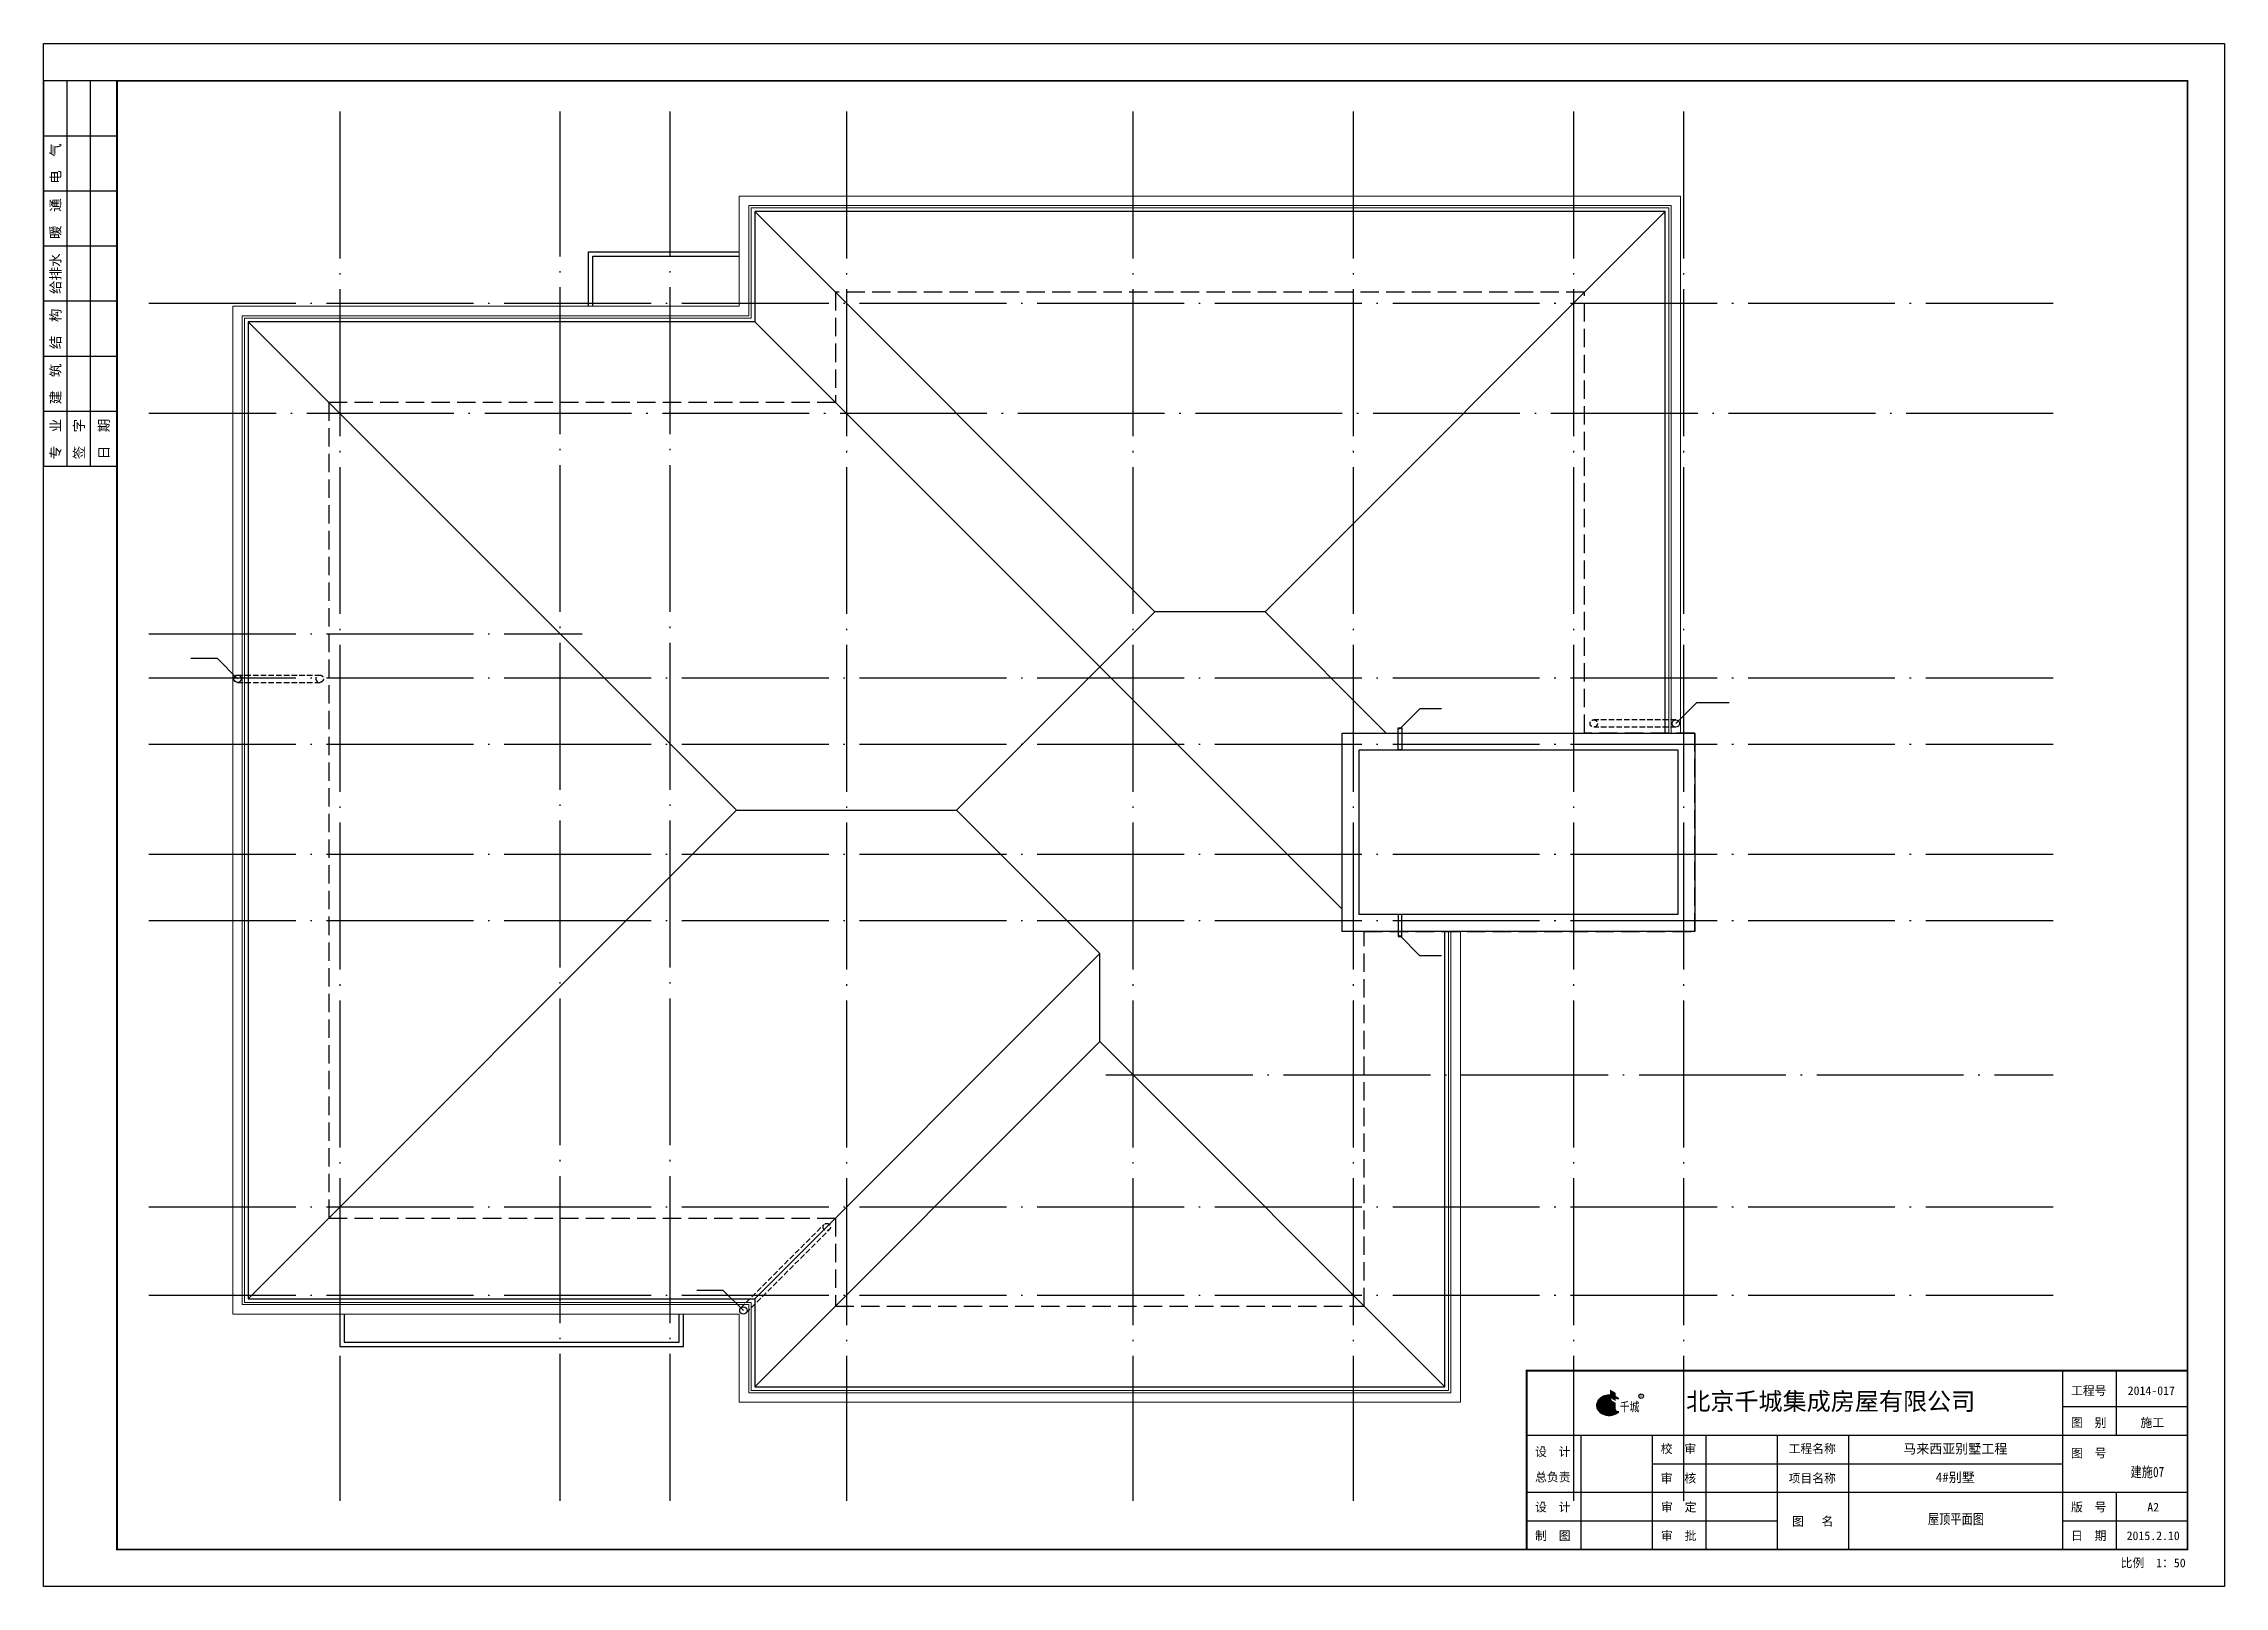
# Model space of a CAD drawing. Extents: x 278352 to 354603, y -396067 to -191104.
# Drawn here: x 324621 to 354321, y -264665 to -243665 of the extents above; entities that cross this region are included whole.
import ezdxf
from ezdxf.enums import TextEntityAlignment as Align

# ---------------------------------------------------------------- set-up
doc = ezdxf.new("R2010")
doc.units = 0
doc.header["$LTSCALE"] = 1000
doc.header["$MEASUREMENT"] = 0
doc.linetypes.add('DASH', pattern=[0.35, 0.25, -0.1])
doc.linetypes.add('DOTE', pattern=[2.42, 2, -0.2, 0.02, -0.2])
for name, color, linetype in [('AXIS', 3, 'Continuous'), ('DOTE', 1, 'DOTE'), ('lg', 5, 'Continuous'), ('PUB_TEXT', 7, 'Continuous'), ('PUB_TITLE', 4, 'Continuous'), ('ysg', 4, 'Continuous'), ('图框', 4, 'Continuous')]:
    doc.layers.add(name, color=color, linetype=linetype)
doc.layers.add('辅助件', color=4, linetype='Continuous', lineweight=5)
doc.styles.add('-宋体', font='', dxfattribs={"width": 0.8})
doc.styles.add('BS', font='', dxfattribs={"width": 0.9})
doc.styles.add('HZA', font='', dxfattribs={"width": 0.75})
doc.styles.add('ref_title$0$BS', font='', dxfattribs={"width": 0.7})
doc.styles.get("Standard").update_dxf_attribs({"font": 'gbenor.shx', "bigfont": 'gbcbig.shx'})
doc.styles.get('-宋体').set_extended_font_data('SimSun')
doc.styles.get('BS').set_extended_font_data('NSimSun')
doc.styles.get('HZA').set_extended_font_data('SimSun')
doc.styles.get('ref_title$0$BS').set_extended_font_data('SimSun')

msp = doc.modelspace()

# ---------------------------------------------------------------- texts
at = {"layer": 'AXIS', "style": '-宋体', "width": 0.8}
for s, p in [('建施07', (353272, -263108)), ('屋顶平面图', (350665, -263747))]:
    msp.add_text(s, height=140, dxfattribs=at).set_placement(p, align=Align.MIDDLE_CENTER)

# ---------------------------------------------------------------- blocks, each defined once
blk = doc.blocks.new('A2图框')
h = blk.add_hatch(color=30)
h.paths.add_polyline_path([(428.23, 52.65), (426.67, 53.56), (426.67, 51.32), (428.23, 50.41)])
h.paths.add_polyline_path([(428.23, 49.93), (426.67, 50.83), (426.67, 48.59), (428.23, 47.68)])
h = blk.add_hatch(color=7)
edge = h.paths.add_edge_path()
edge.add_ellipse((426.4, 49.28), major_axis=(3.14, 0), ratio=0.791667, start_angle=85.21981, end_angle=314.9985, ccw=False)
edge.add_line((426.67, 51.76), (426.67, 52.02))
edge.add_spline(control_points=[(426.67, 52.02), (426.61, 52.03), (426.55, 52.03), (426.12, 52.04), (425.74, 52), (425.03, 51.82), (424.69, 51.68), (424.08, 51.32), (423.82, 51.1), (423.39, 50.59), (423.22, 50.3), (423.02, 49.7), (422.98, 49.38), (423.04, 48.76), (423.14, 48.45), (423.45, 47.88), (423.67, 47.62), (424.18, 47.18), (424.49, 46.99), (425.15, 46.71), (425.51, 46.62), (426.25, 46.52), (426.63, 46.53), (427.36, 46.63), (427.72, 46.73), (428.38, 47.03), (428.68, 47.22), (428.96, 47.47), (428.99, 47.5), (429.02, 47.53)], knot_values=[1.492545, 1.492545, 1.492545, 1.492545, 1.545237, 1.545237, 1.879697, 1.879697, 2.214157, 2.214157, 2.548617, 2.548617, 2.883077, 2.883077, 3.217537, 3.217537, 3.551997, 3.551997, 3.886457, 3.886457, 4.220917, 4.220917, 4.555377, 4.555377, 4.889837, 4.889837, 5.224297, 5.224297, 5.558757, 5.558757, 5.599521, 5.599521, 5.599521, 5.599521], degree=3, periodic=0)
edge.add_line((429.02, 47.53), (428.62, 47.53))
h = blk.add_hatch(color=5)
h.paths.add_polyline_path([(426.14, 50.91), (426.14, 51.21), (424.57, 50.31), (424.57, 50.01)])
h.paths.add_polyline_path([(426.14, 50.46), (424.57, 49.55), (424.57, 47.68), (426.14, 48.59)])
h = blk.add_hatch(color=7)
edge = h.paths.add_edge_path()
edge.add_ellipse((426.4, 49.28), major_axis=(-3.14, 0), ratio=0.791667, start_angle=224.99865, end_angle=234.31467, ccw=False)
edge.add_line((428.62, 51.04), (429.02, 51.04))
edge.add_spline(control_points=[(429.02, 51.04), (428.88, 51.18), (428.72, 51.3), (428.45, 51.48), (428.35, 51.54), (428.23, 51.6)], knot_values=[0.683649, 0.683649, 0.683649, 0.683649, 0.876316, 0.876316, 0.994174, 0.994174, 0.994174, 0.994174], degree=3, periodic=0)
edge.add_line((428.23, 51.6), (428.23, 51.3))
for p, q in [((20, 409.85), (0, 409.85)), ((0, 409.85), (0, 304.85)), ((6.4, 304.85), (6.4, 409.85)), ((12.8, 304.85), (12.8, 409.85)), ((20, 394.85), (0, 394.85)), ((20, 379.85), (0, 379.85)), ((20, 364.85), (0, 364.85)), ((20, 349.85), (0, 349.85)), ((20, 334.85), (0, 334.85)), ((20, 319.85), (0, 319.85)), ((20, 304.85), (0, 304.85)), ((549.93, 58.7), (549.93, 10.05)), ((564.51, 58.7), (564.51, 41.15)), ((564.51, 58.7), (564.51, 41.15)), ((429.02, 47.53), (428.62, 47.53)), ((549.93, 48.93), (583.95, 48.93)), ((403.95, 41.15), (583.95, 41.15)), ((418.72, 41.15), (418.72, 10.05)), ((438.16, 41.15), (438.16, 10.05)), ((452.74, 41.15), (452.74, 10.05)), ((472.18, 41.15), (472.18, 10.05)), ((491.62, 41.15), (491.62, 10.05)), ((438.16, 33.37), (549.93, 33.37)), ((403.95, 25.6), (583.95, 25.6)), ((564.51, 25.6), (564.51, 10.05)), ((403.95, 17.82), (472.18, 17.82)), ((549.93, 17.82), (583.95, 17.82))]:
    blk.add_line(p, q)
at = {"color": 7}
blk.add_line((429.02, 51.04), (428.62, 51.04), dxfattribs=at)
blk.add_lwpolyline([(0, 420), (594, 420), (594, 0), (0, 0)], close=True)
at = {"const_width": 0.5}
for points in [[(583.95, 409.85), (20, 409.85), (20, 10.05), (583.95, 10.05), (583.95, 409.85)], [(583.95, 58.7), (403.95, 58.7), (403.95, 10.05)]]:
    blk.add_lwpolyline(points, dxfattribs=at)
blk.add_ellipse((426.4, 49.28), major_axis=(3.14, 0), ratio=0.791667, start_param=1.487366, end_param=5.497761)
at = {"color": 30}
blk.add_ellipse((426.4, 49.28), major_axis=(-3.14, 0), ratio=0.791667, start_param=3.926967, end_param=4.089562, dxfattribs=at)
at = {"color": 0, "lineweight": -3}
blk.add_ellipse((435.15, 51.78), major_axis=(-0.622, 0.001), ratio=1, start_param=3.142848, end_param=9.426033, dxfattribs=at)
blk.add_open_spline([(426.67, 52.02), (426.61, 52.03), (426.55, 52.03), (426.12, 52.04), (425.74, 52), (425.03, 51.82), (424.69, 51.68), (424.08, 51.32), (423.82, 51.1), (423.39, 50.59), (423.22, 50.3), (423.02, 49.7), (422.98, 49.38), (423.04, 48.76), (423.14, 48.45), (423.45, 47.88), (423.67, 47.62), (424.18, 47.18), (424.49, 46.99), (425.15, 46.71), (425.51, 46.62), (426.25, 46.52), (426.63, 46.53), (427.36, 46.63), (427.72, 46.73), (428.38, 47.03), (428.68, 47.22), (428.96, 47.47), (428.99, 47.5), (429.02, 47.53)], degree=3, knots=[1.492545, 1.492545, 1.492545, 1.492545, 1.545237, 1.545237, 1.879697, 1.879697, 2.214157, 2.214157, 2.548617, 2.548617, 2.883077, 2.883077, 3.217537, 3.217537, 3.551997, 3.551997, 3.886457, 3.886457, 4.220917, 4.220917, 4.555377, 4.555377, 4.889837, 4.889837, 5.224297, 5.224297, 5.558757, 5.558757, 5.599521, 5.599521, 5.599521, 5.599521])
at = {"color": 7}
blk.add_open_spline([(429.02, 51.04), (428.88, 51.18), (428.72, 51.3), (428.45, 51.48), (428.35, 51.54), (428.23, 51.6)], degree=3, knots=[0.6836492, 0.6836492, 0.6836492, 0.6836492, 0.8763165, 0.8763165, 0.9941736, 0.9941736, 0.9941736, 0.9941736], dxfattribs=at)
at = {"style": 'BS'}
for s, p in [('电  气', (3.2, 387.35)), ('暖  通', (3.2, 372.35)), ('给排水', (3.2, 357.35)), ('结  构', (3.2, 342.35)), ('建  筑', (3.2, 327.35)), ('专  业', (3.2, 312.35)), ('签  字', (9.6, 312.35)), ('日  期', (16.4, 312.35))]:
    blk.add_text(s, height=2.7, rotation=90, dxfattribs=at).set_placement(p, align=Align.MIDDLE)
at = {"color": 0, "lineweight": -3, "style": 'HZA', "width": 0.75}
blk.add_text('千城', height=2.535, dxfattribs=at).set_placement((429.33, 47.61))
at = {"color": 0, "lineweight": -3}
blk.add_text('R', height=0.684, dxfattribs=at).set_placement((434.85, 51.47))
at = {"color": 0, "lineweight": -3, "insert": (447.42, 52.78), "char_height": 4.8092, "attachment_point": 1}
blk.add_mtext_dynamic_manual_height_columns('{\\fYouYuan|b1|i0|c134|p49;北京千城集成房屋有限公司}', width=4162.4171, gutter_width=1750, heights=[0], dxfattribs=at)
at = {"layer": 'PUB_TITLE', "color": 0, "style": 'ref_title$0$BS'}
for s, p in [('工程号', (552.22, 52.08)), ('图  别', (552.22, 43.38)), ('设  计', (406.25, 35.45)), ('校  审', (440.47, 36.27)), ('工程名称', (475.3, 36.27)), ('图  号', (552.22, 35.07)), ('总负责', (406.25, 28.54)), ('审  核', (440.47, 28.24)), ('项目名称', (475.3, 28.24)), ('设  计', (406.25, 20.38)), ('审  定', (440.56, 20.38)), ('图   名', (476.23, 16.51)), ('版  号', (552.22, 20.38)), ('制  图', (406.25, 12.6)), ('审  批', (440.56, 12.6)), ('日  期', (552.22, 12.6))]:
    blk.add_text(s, height=2.362, dxfattribs=at).set_placement(p)
for s, height, p in [('2014-017', 2.362, (574.1, 52.08)), ('施工', 2.362, (574.36, 43.38)), ('马来西亚别墅工程', 2.599, (520.7, 36.17)), ('4#别墅', 2.599, (520.7, 28.39)), ('A2', 2.362, (574.61, 20.38)), ('2015.2.10', 2.362, (574.61, 12.6)), ('比例  1：50', 2.362, (574.61, 5.2))]:
    blk.add_text(s, height=height, dxfattribs=at).set_placement(p, align=Align.CENTER)

# ---------------------------------------------------------------- linework, layer by layer
at = {"layer": 'DOTE'}
for p, q in [((328656, -244589), (328656, -263501)), ((331656, -263501), (331656, -244589)), ((333156, -263501), (333156, -244589)), ((335556, -244589), (335556, -263501)), ((339456, -244589), (339456, -263501)), ((342456, -244589), (342456, -263501)), ((345456, -244589), (345456, -263501)), ((346956, -244589), (346956, -263501)), ((326054, -247200), (351988, -247200)), ((351988, -248700), (326054, -248700)), ((326054, -251700), (331957, -251700)), ((326054, -252300), (351988, -252300)), ((326054, -253200), (351988, -253200)), ((326054, -254700), (351988, -254700)), ((326054, -255600), (351988, -255600)), ((339089, -257700), (351988, -257700)), ((326054, -259500), (351988, -259500)), ((326054, -260700), (351988, -260700))]:
    msp.add_line(p, q, dxfattribs=at)
at = {"layer": 'lg'}
for p, q in [((334306, -245950), (339756, -251400)), ((346706, -245950), (334306, -245950)), ((334306, -245950), (334306, -247450)), ((346706, -245950), (341256, -251400)), ((346706, -253049), (346706, -245950)), ((327406, -247450), (334056, -254100)), ((334306, -247450), (327406, -247450)), ((327406, -247450), (327406, -260750)), ((334306, -247450), (339006, -252150)), ((339756, -251400), (337056, -254100)), ((341256, -251400), (339756, -251400)), ((342905, -253049), (341256, -251400)), ((342305, -255449), (339006, -252150)), ((327406, -260750), (334056, -254100)), ((334056, -254100), (337056, -254100)), ((339006, -256050), (337056, -254100)), ((343706, -261950), (343706, -255751)), ((334306, -260750), (339006, -256050)), ((339006, -257250), (339006, -256050)), ((334306, -261950), (339006, -257250)), ((343706, -261950), (339006, -257250)), ((327406, -260750), (334306, -260750)), ((334306, -260750), (334306, -261950)), ((334306, -261950), (343706, -261950))]:
    msp.add_line(p, q, dxfattribs=at)
for points in [[(332041, -247240), (332041, -246500), (334096, -246500)], [(332101, -247240), (332101, -246560), (334096, -246560)], [(328656, -260960), (328656, -261400), (333336, -261400), (333336, -260960)], [(328716, -260960), (328716, -261340), (333276, -261340), (333276, -260960)]]:
    msp.add_lwpolyline(points, dxfattribs=at)
at = {"layer": 'lg', "linetype": 'DASH'}
msp.add_lwpolyline([(328505, -259651), (335405, -259651), (335405, -260851), (342607, -260851), (342607, -255751), (347107, -255751), (347107, -253049), (345607, -253049), (345607, -247049), (335405, -247049), (335405, -248549), (328505, -248549)], close=True, dxfattribs=at)
at = {"layer": 'lg'}
for points in [[(342305, -255751), (342305, -253049), (347107, -253049), (347107, -255751)], [(342536, -255520), (342536, -253280), (346876, -253280), (346876, -255520)]]:
    msp.add_lwpolyline(points, close=True, dxfattribs=at)
at = {"layer": 'PUB_TEXT'}
for points in [[(326627, -252030), (326984, -252030), (327263, -252310)], [(343659, -252718), (343364, -252718), (343085, -252998)], [(347576, -252639), (347130, -252639), (346851, -252919)], [(343659, -256082), (343364, -256082), (343085, -255802)], [(333517, -260632), (333873, -260632), (334152, -260912)]]:
    msp.add_lwpolyline(points, dxfattribs=at)
at = {"layer": 'ysg', "linetype": 'DASH', "ltscale": 0.3}
for p, q in [((327263, -252260), (328382, -252260)), ((327263, -252360), (328382, -252360)), ((346851, -252869), (345732, -252869)), ((346851, -252969), (345732, -252969)), ((334116, -260874), (335251, -259738)), ((334186, -260945), (335322, -259809))]:
    msp.add_line(p, q, dxfattribs=at)
at = {"layer": 'ysg'}
for points in [[(343069, -253280), (343069, -252980), (343119, -252980), (343119, -253280)], [(343069, -255520), (343069, -255820), (343119, -255820), (343119, -255520)]]:
    msp.add_lwpolyline(points, close=True, dxfattribs=at)
for centre in [(327263, -252310), (346851, -252919), (334151, -260910)]:
    msp.add_circle(centre, 50, dxfattribs=at)
at = {"layer": 'ysg', "linetype": 'DASH', "ltscale": 0.3}
for centre in [(328382, -252310), (345732, -252919), (335287, -259774)]:
    msp.add_circle(centre, 50, dxfattribs=at)
at = {"layer": '辅助件'}
for p, q in [((334096, -247240), (334096, -245740)), ((334096, -245740), (346916, -245740)), ((334226, -247370), (334226, -245870)), ((334226, -245870), (346786, -245870)), ((334256, -247400), (334256, -245900)), ((334256, -245900), (346756, -245900)), ((346756, -245900), (346756, -253049)), ((346786, -245870), (346786, -253049)), ((346916, -245740), (346916, -253049)), ((327196, -247240), (334096, -247240)), ((327196, -260960), (327196, -247240)), ((327326, -247370), (334226, -247370)), ((327326, -260830), (327326, -247370)), ((327356, -247400), (334256, -247400)), ((327356, -260800), (327356, -247400)), ((343756, -255751), (343756, -262000)), ((343786, -255751), (343786, -262030)), ((343916, -255751), (343916, -262160)), ((334096, -260960), (327196, -260960)), ((334226, -260830), (327326, -260830)), ((334256, -260800), (327356, -260800)), ((334096, -262160), (334096, -260960)), ((334226, -262030), (334226, -260830)), ((334256, -262000), (334256, -260800)), ((343916, -262160), (334096, -262160)), ((343786, -262030), (334226, -262030)), ((343756, -262000), (334256, -262000))]:
    msp.add_line(p, q, dxfattribs=at)

# ---------------------------------------------------------------- block references
at = {"layer": '图框', "xscale": 50, "yscale": 50, "zscale": 50}
msp.add_blockref('A2图框', (324621, -264665), dxfattribs=at)

msp.set_redraw_order([(e.dxf.handle, doc.entitydb.next_handle()) for e in msp.query("TEXT MTEXT ATTDEF DIMENSION ARC_DIMENSION")])  # texts and dimensions are drawn at this point

doc.saveas('drawing.dxf')
